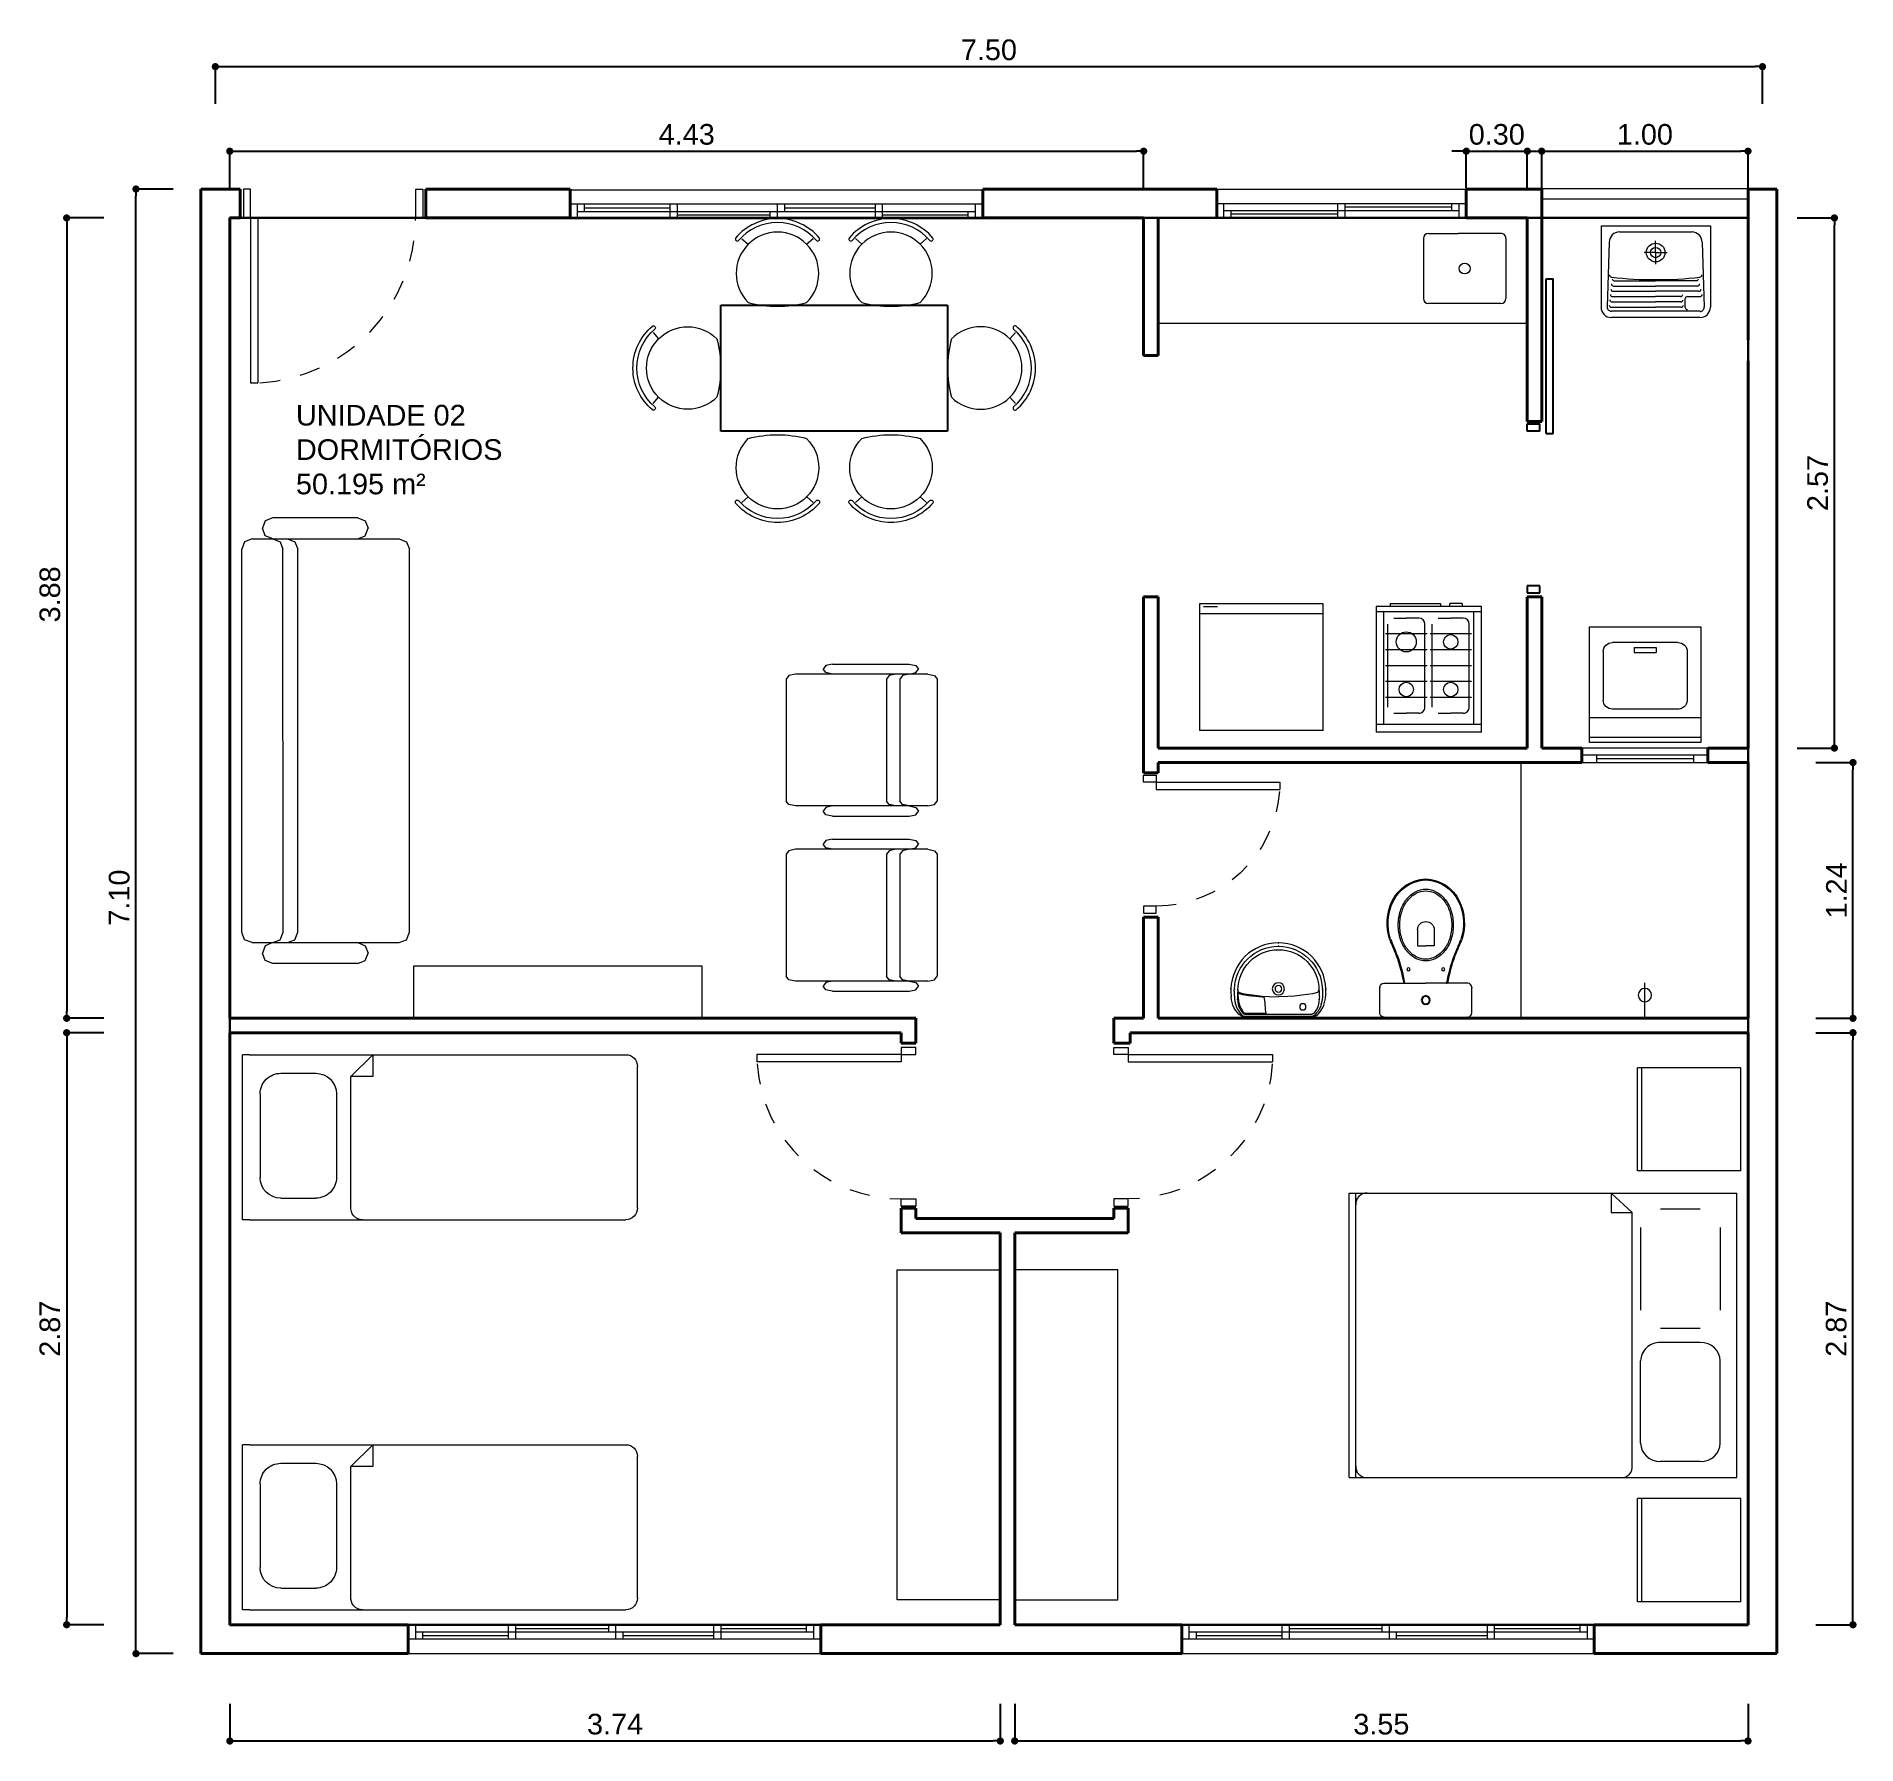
# Model space of a CAD drawing. Header units: millimetres. Extents: x 173 to 410, y -14 to 183.
# Drawn here: x 203.06 to 211.88, y 69.16 to 77.44 of the extents above; entities that cross this region are included whole.
import ezdxf

# ---------------------------------------------------------------- set-up
doc = ezdxf.new("R2010")
doc.units = ezdxf.units.MM
doc.linetypes.add('HIDDEN', pattern=[0.05, 0.025, -0.025])
doc.layers.get('0').update_dxf_attribs({"color": 4})
doc.layers.add('ar-mobiliario', color=7, linetype='Continuous')
doc.layers.add('ar-sanitarios-louças', color=7, linetype='Continuous')
for name, color, linetype, lineweight in [('ARQ Alvenaria', 201, 'Continuous', 40), ('ARQ Anotações', 2, 'Continuous', 5), ('ARQ Caixilharia', 140, 'Continuous', 9), ('ARQ Equipamento', 4, 'Continuous', 18), ('ARQ Projeções', 144, 'HIDDEN', 5), ('ARQ Visto', 152, 'Continuous', 13)]:
    doc.layers.add(name, color=color, linetype=linetype, lineweight=lineweight)
doc.layers.add('ARQ Áreas', color=7, linetype='Continuous', lineweight=30, true_color=0x0ce956, plot=False)
doc.styles.get("Standard").update_dxf_attribs({"font": 'arial.ttf'})
doc.dimstyles.new('Executivo 1-50', dxfattribs={"dimtxt": 0.1, "dimasz": 0.035, "dimexe": 0, "dimexo": 0.0625, "dimgap": 0.03, "dimtad": 1, "dimzin": 0, "dimdsep": 46, "dimtxsty": 'Standard', "dimblk": 'DOT', "dimcen": 0.09, "dimclrd": 8, "dimclre": 8, "dimadec": 0, "dimazin": 0, "dimtfac": 1, "dimtix": 1, "dimtmove": 2, "dimatfit": 3, "dimldrblk": 'DOT', "dimfxl": 0.18, "dimfxlon": 1, "dimtolj": 1, "dimtzin": 0, "dimarcsym": 0})

msp = doc.modelspace()

# ---------------------------------------------------------------- texts
at = {"layer": 'ARQ Anotações', "insert": (204.8165, 75.4362), "char_height": 0.1, "attachment_point": 5}
msp.add_mtext('\\pxql;UNIDADE 02\\PDORMITÓRIOS\\P50.195 m²', dxfattribs=at)

# ---------------------------------------------------------------- blocks, each defined once
blk = doc.blocks.new('SLAB_19', base_point=(-13.1049, -3.32))
at = {"layer": 'ar-mobiliario', "color": 8, "linetype": 'Continuous', "lineweight": 13, "true_color": 0x747474, "flags": 128}
blk.add_lwpolyline([(-13.1049, -3.32), (-13.1049, -3.82), (-11.5049, -3.82), (-11.5049, -3.32)], close=True, dxfattribs=at)
blk = doc.blocks.new('PSN_Single Bed', base_point=(23.0058, 28.0131))
at = {"layer": 'ar-mobiliario', "color": 8, "linetype": 'Continuous', "lineweight": 13, "true_color": 0x747474}
for p, q in [((23.1927, 29.9119), (23.1927, 29.9463)), ((23.9927, 29.9463), (23.1927, 29.9463)), ((23.9927, 29.9119), (23.9927, 29.9463)), ((23.1927, 29.9119), (23.1927, 28.0878)), ((23.3826, 29.8605), (23.788, 29.8605)), ((23.9927, 29.9119), (23.9927, 28.0878)), ((23.2826, 29.7605), (23.2826, 29.5905)), ((23.888, 29.7605), (23.888, 29.5905)), ((23.3826, 29.4905), (23.788, 29.4905)), ((23.2983, 29.4203), (23.1927, 29.3148)), ((23.2983, 29.3148), (23.2983, 29.4203)), ((23.9292, 29.4203), (23.2983, 29.4203)), ((23.1927, 29.3148), (23.2983, 29.3148)), ((23.9357, 28.0308), (23.2497, 28.0308))]:
    blk.add_line(p, q, dxfattribs=at)
for centre, radius, start, end in [((23.3826, 29.7605), 0.1, 90, 180.00001), ((23.788, 29.7605), 0.1, 0, 90), ((23.3826, 29.5905), 0.1, 180.00001, 270), ((23.788, 29.5905), 0.1, 270, 0), ((23.9356, 29.3637), 0.0571, 0, 97.1348), ((23.2497, 28.0878), 0.057, 180, 270), ((23.9357, 28.0878), 0.057, 270, 360)]:
    blk.add_arc(centre, radius, start, end, dxfattribs=at)
blk = doc.blocks.new('PSR_Double Bed', base_point=(23.0058, 28.0131))
at = {"layer": 'ar-mobiliario', "color": 8, "linetype": 'Continuous', "lineweight": 13, "true_color": 0x747474}
for p, q in [((23.0243, 29.7316), (23.0587, 29.7316)), ((23.0243, 28.1816), (23.0243, 29.7316)), ((23.0587, 29.7316), (24.9398, 29.7316)), ((23.0587, 28.1816), (23.0587, 29.7316)), ((24.4483, 29.626), (24.3427, 29.7316)), ((24.3427, 29.7316), (24.3427, 29.626)), ((24.9398, 29.7316), (24.9743, 29.7316)), ((24.9743, 28.1816), (24.9743, 29.7316)), ((24.3427, 29.626), (24.4483, 29.626)), ((24.4483, 28.2451), (24.4483, 29.626)), ((24.7904, 29.6447), (24.5904, 29.6447)), ((24.4904, 29.5447), (24.4904, 29.0947)), ((24.8904, 29.5447), (24.8904, 29.0947)), ((24.7904, 28.9947), (24.5904, 28.9947)), ((24.7904, 28.9185), (24.5904, 28.9185)), ((24.4904, 28.3685), (24.4904, 28.8185)), ((24.8904, 28.3685), (24.8904, 28.8185)), ((24.7904, 28.2685), (24.5904, 28.2685)), ((23.0243, 28.1816), (23.0587, 28.1816)), ((23.0587, 28.1816), (24.9398, 28.1816)), ((24.9398, 28.1816), (24.9743, 28.1816))]:
    blk.add_line(p, q, dxfattribs=at)
for centre, radius, start, end in [((23.1154, 29.6752), 0.0571, 90, 187.13481), ((24.5904, 28.8185), 0.1, 90, 180.00001), ((24.7904, 28.8185), 0.1, 0, 90), ((24.5904, 28.3685), 0.1, 180.00001, 270), ((24.7904, 28.3685), 0.1, 270, 0), ((23.1154, 28.238), 0.0571, 172.86513, 270), ((24.3916, 28.238), 0.0571, 270, 7.13484)]:
    blk.add_arc(centre, radius, start, end, dxfattribs=at)
blk = doc.blocks.new('Cab Base 1D-Drawer_2', base_point=(23.0058, 28.0131))
at = {"layer": 'ar-mobiliario', "color": 8, "linetype": 'Continuous', "lineweight": 13, "true_color": 0x747474}
for p, q in [((23.0058, 28.5131), (23.5058, 28.5131)), ((23.0058, 28.0131), (23.0058, 28.5131)), ((23.5058, 28.0131), (23.5058, 28.5131)), ((23.0058, 28.4931), (23.5058, 28.4931)), ((23.0058, 28.0131), (23.5058, 28.0131))]:
    blk.add_line(p, q, dxfattribs=at)
blk = doc.blocks.new('SLAB_18', base_point=(-7.5549, -6.2599))
at = {"layer": 'ar-mobiliario', "color": 8, "linetype": 'Continuous', "lineweight": 13, "true_color": 0x747474, "flags": 128}
blk.add_lwpolyline([(-7.5549, -6.2599), (-7.3016, -6.2599), (-7.3016, -4.8598), (-7.5549, -4.8598)], close=True, dxfattribs=at)
blk = doc.blocks.new('PSR_Tanque 25L', base_point=(23.0058, 28.0131))
at = {"layer": 'ar-sanitarios-louças', "color": 8, "linetype": 'Continuous', "lineweight": 13, "true_color": 0x747474}
for p, q in [((22.871, 28.4079), (23.401, 28.4079)), ((22.871, 28.4079), (22.871, 28.0129)), ((22.911, 28.3279), (22.901, 28.0129)), ((22.961, 28.3779), (23.311, 28.3779)), ((23.1358, 28.2779), (23.1358, 28.3341)), ((23.1942, 28.4079), (23.2477, 28.4079)), ((23.361, 28.3279), (23.371, 28.0129)), ((23.401, 28.4079), (23.401, 28.0129)), ((23.1358, 28.2779), (23.0796, 28.2779)), ((23.1358, 28.2779), (23.192, 28.2779)), ((23.1358, 28.2779), (23.1358, 28.2217)), ((22.9261, 28.0644), (23.1358, 28.0644)), ((22.9289, 28.0899), (23.1358, 28.0899)), ((22.9316, 28.1154), (23.1358, 28.1154)), ((22.9351, 28.1409), (23.1358, 28.1409)), ((23.3334, 28.1409), (23.1358, 28.1409)), ((23.3385, 28.1154), (23.1358, 28.1154)), ((23.3458, 28.0899), (23.1358, 28.0899)), ((23.2568, 28.0644), (23.1358, 28.0644)), ((23.2895, 28.0644), (23.3513, 28.0644)), ((22.9206, 28.0134), (23.1358, 28.0134)), ((23.351, 27.9929), (22.921, 27.9929)), ((22.9234, 28.0389), (23.1358, 28.0389)), ((23.2585, 28.0389), (23.1358, 28.0389)), ((23.2602, 28.0134), (23.1358, 28.0134)), ((23.2795, 28.0115), (23.2795, 28.0544)), ((23.351, 27.9629), (22.921, 27.9629))]:
    blk.add_line(p, q, dxfattribs=at)
for radius in [0.0452, 0.025]:
    blk.add_circle((23.1358, 28.2779), radius, dxfattribs=at)
for centre, radius, start, end in [((22.961, 28.3279), 0.05, 90, 180.00001), ((23.311, 28.3279), 0.05, 0, 90), ((22.9218, 28.1692), 0.01, 180.00001, 270), ((23.0945, 29.4021), 1.2549, 262.08706, 271.89098), ((22.9351, 28.1509), 0.01, 180.00001, 270), ((23.1774, 29.4021), 1.2549, 268.10902, 277.91294), ((23.3334, 28.1509), 0.01, 270, 0), ((23.3501, 28.1692), 0.01, 270, 0), ((22.9261, 28.0744), 0.01, 180.00001, 270), ((22.9289, 28.0999), 0.01, 180.00001, 270), ((22.9316, 28.1254), 0.01, 180.00001, 270), ((23.2568, 28.0744), 0.01, 270, 0), ((23.2895, 28.0544), 0.01, 90, 180.00001), ((23.3385, 28.1254), 0.01, 270, 0), ((23.3458, 28.0999), 0.01, 270, 0), ((23.3513, 28.0744), 0.01, 270, 0), ((22.921, 28.0129), 0.05, 180.00001, 270), ((22.921, 28.0129), 0.02, 178.67178, 270), ((22.9206, 28.0229), 0.01, 180.00001, 270), ((22.9234, 28.0489), 0.01, 180.00001, 270), ((23.2585, 28.0489), 0.01, 270, 0), ((23.2602, 28.0229), 0.01, 270, 0), ((23.2895, 28.0115), 0.01, 180.00001, 270), ((23.351, 28.0129), 0.05, 270, 0), ((23.351, 28.0124), 0.02, 270, 1.32823)]:
    blk.add_arc(centre, radius, start, end, dxfattribs=at)
blk = doc.blocks.new('CP929', base_point=(23.0058, 28.0131))
at = {"layer": 'ar-sanitarios-louças', "color": 8, "linetype": 'Continuous', "lineweight": 13, "true_color": 0x747474}
for p, q in [((22.7835, 27.9859), (22.7821, 27.978)), ((22.7821, 27.978), (22.7821, 27.8542)), ((22.7878, 27.9924), (22.7835, 27.9859)), ((22.7942, 27.9967), (22.7878, 27.9924)), ((22.8021, 27.9981), (22.7942, 27.9967)), ((22.8021, 27.9981), (23.2094, 27.9981)), ((23.2094, 27.9981), (23.2173, 27.9967)), ((23.2173, 27.9967), (23.223, 27.9924)), ((23.223, 27.9924), (23.2273, 27.9859)), ((23.2273, 27.9859), (23.2288, 27.978)), ((23.2288, 27.978), (23.2288, 27.8542)), ((22.7821, 27.8542), (22.7835, 27.8463)), ((22.7835, 27.8463), (22.7878, 27.8399)), ((22.7878, 27.8399), (22.7942, 27.8356)), ((22.7942, 27.8356), (22.8021, 27.8342)), ((22.8021, 27.8342), (23.0054, 27.8342)), ((22.9031, 27.8334), (22.9032, 27.8342)), ((23.2094, 27.8342), (23.0054, 27.8342)), ((23.1078, 27.8334), (23.1076, 27.8342)), ((23.2173, 27.8356), (23.2094, 27.8342)), ((23.223, 27.8399), (23.2173, 27.8356)), ((23.2273, 27.8463), (23.223, 27.8399)), ((23.2288, 27.8542), (23.2273, 27.8463)), ((22.9653, 27.5757), (22.9653, 27.6531)), ((22.9653, 27.6531), (23.0061, 27.6531)), ((23.0462, 27.6531), (23.0054, 27.6531)), ((23.0462, 27.5757), (23.0462, 27.6531))]:
    blk.add_line(p, q, dxfattribs=at)
for centre, radius in [((23.0054, 27.9161), 0.0216), ((23.0054, 27.9161), 0.018), ((22.9217, 27.7672), 0.00752), ((23.0899, 27.7672), 0.00752)]:
    blk.add_circle(centre, radius, dxfattribs=at)
for centre, radius, start, end in [((22.147, 27.9645), 0.7626, 339.69088, 350.16298), ((22.147, 27.9645), 0.7673, 339.69088, 350.16298), ((23.8638, 27.9645), 0.7673, 189.83702, 200.30912), ((23.8638, 27.9645), 0.7626, 189.83702, 200.30912), ((23.0238, 27.5887), 0.142, 118.37615, 142.51776), ((23.0054, 27.6227), 0.1034, 90, 118.37615), ((23.0054, 27.6213), 0.0966, 90, 118.37615), ((23.0054, 27.6227), 0.1034, 61.62385, 90), ((23.0054, 27.6213), 0.0966, 61.62385, 90), ((22.9871, 27.5887), 0.142, 37.48224, 61.62385), ((23.0729, 27.5449), 0.2549, 162.09039, 205.44583), ((23.0692, 27.5447), 0.2467, 161.86702, 205.76246), ((-3.8073, 38.7367), 28.863, 337.3538, 337.51832), ((-2.3692, 38.1379), 27.3099, 337.35144, 337.52574), ((23.0981, 27.5521), 0.2261, 162.37842, 180), ((23.0527, 27.5666), 0.1784, 142.51776, 162.37842), ((23.0517, 27.5663), 0.1702, 142.51776, 162.37842), ((23.0234, 27.588), 0.1345, 118.37615, 142.51776), ((22.9874, 27.588), 0.1345, 37.48224, 61.62385), ((22.9591, 27.5663), 0.1702, 17.62158, 37.48224), ((22.9582, 27.5666), 0.1784, 17.62158, 37.48224), ((22.9127, 27.5521), 0.2261, 0, 17.62158), ((48.38, 38.1379), 27.3099, 202.47426, 202.64856), ((49.8181, 38.7367), 28.863, 202.48168, 202.6462), ((22.9416, 27.5447), 0.2467, 334.23754, 18.13298), ((22.9379, 27.5449), 0.2549, 334.55417, 17.90961), ((23.0981, 27.5521), 0.2261, 180, 197.62158), ((23.0963, 27.5521), 0.2169, 162.37842, 180), ((23.0963, 27.5521), 0.2169, 180, 197.62158), ((23.0058, 27.5757), 0.0404, 180, 0), ((22.9145, 27.5521), 0.2169, 360, 17.62158), ((22.9145, 27.5521), 0.2169, 342.37842, 0), ((22.9127, 27.5521), 0.2261, 342.37842, 360), ((23.0527, 27.5377), 0.1784, 197.62158, 217.48224), ((23.0517, 27.538), 0.1702, 197.62158, 217.48224), ((22.9591, 27.538), 0.1702, 322.51776, 342.37842), ((22.9582, 27.5377), 0.1784, 322.51776, 342.37842), ((23.0137, 27.5179), 0.1898, 205.76246, 267.20811), ((23.0137, 27.5179), 0.1851, 205.76246, 267.20811), ((23.0238, 27.5155), 0.142, 217.48224, 241.62385), ((23.0234, 27.5163), 0.1345, 217.48224, 241.62385), ((23.0054, 27.4815), 0.1034, 241.62385, 270), ((23.0054, 27.483), 0.0966, 241.62385, 270), ((23.0054, 27.483), 0.0966, 270, 298.37615), ((23.0054, 27.4815), 0.1034, 270, 298.37615), ((22.9971, 27.5179), 0.1851, 272.79189, 334.23754), ((22.9971, 27.5179), 0.1898, 272.79189, 334.23754), ((22.9874, 27.5163), 0.1345, 298.37615, 322.51776), ((22.9871, 27.5155), 0.142, 298.37615, 322.51776)]:
    blk.add_arc(centre, radius, start, end, dxfattribs=at)
for p in [(22.8021, 27.9981), (23.2094, 27.9981), (22.7821, 27.8542), (22.9031, 27.8334), (23.1078, 27.8334), (23.2288, 27.8542)]:
    blk.add_point(p, dxfattribs=at)
blk = doc.blocks.new('L910_2', base_point=(23.0058, 28.0131))
at = {"layer": 'ar-sanitarios-louças', "color": 8, "linetype": 'Continuous', "lineweight": 13, "true_color": 0x747474}
for p, q in [((22.7978, 27.9793), (22.7903, 27.9667)), ((22.8054, 27.99), (22.7978, 27.9793)), ((22.8018, 27.963), (22.8079, 27.9749)), ((22.8153, 28.0003), (22.8054, 27.99)), ((22.8079, 27.9749), (22.8136, 27.9844)), ((22.8136, 27.9844), (22.8212, 27.9949)), ((22.8247, 28.0075), (22.8153, 28.0003)), ((22.8182, 27.9711), (22.8239, 27.9808)), ((22.8212, 27.9949), (22.8291, 28.0037)), ((22.8292, 27.977), (22.8236, 27.9673)), ((22.8239, 27.9808), (22.8292, 27.9886)), ((22.8334, 28.0131), (22.8247, 28.0075)), ((22.8291, 28.0037), (22.8364, 28.0093)), ((22.8292, 27.9886), (22.8352, 27.9958)), ((22.8355, 27.9874), (22.8292, 27.977)), ((22.8334, 28.0131), (23.1781, 28.0131)), ((22.8352, 27.9958), (22.8417, 27.9997)), ((22.843, 27.9955), (22.8355, 27.9874)), ((22.8364, 28.0093), (23.1751, 28.0093)), ((22.8417, 27.9997), (23.1698, 27.9997)), ((22.8792, 27.9958), (22.843, 27.9955)), ((22.9103, 27.9962), (22.8792, 27.9958)), ((22.9445, 27.9958), (22.9103, 27.9962)), ((22.9395, 27.9463), (22.9423, 27.9764)), ((22.9423, 27.9764), (22.9445, 27.9958)), ((23.1764, 27.9958), (23.1698, 27.9997)), ((23.1824, 28.0037), (23.1751, 28.0093)), ((23.1824, 27.9886), (23.1764, 27.9958)), ((23.1781, 28.0131), (23.1868, 28.0075)), ((23.1893, 27.9951), (23.1824, 28.0037)), ((23.1877, 27.9808), (23.1824, 27.9886)), ((23.1868, 28.0075), (23.1963, 28.0003)), ((23.1933, 27.9711), (23.1877, 27.9808)), ((23.1979, 27.9844), (23.1893, 27.9951)), ((23.1963, 28.0003), (23.2061, 27.99)), ((23.2036, 27.9749), (23.1979, 27.9844)), ((23.2097, 27.963), (23.2036, 27.9749)), ((23.2061, 27.99), (23.2137, 27.9793)), ((23.2137, 27.9793), (23.2213, 27.9667)), ((22.7758, 27.8987), (22.7764, 27.9095)), ((22.7758, 27.8879), (22.7758, 27.8987)), ((22.7758, 27.8771), (22.7758, 27.8879)), ((22.7764, 27.9095), (22.7771, 27.9152)), ((22.7791, 27.9304), (22.7771, 27.9152)), ((22.7819, 27.9432), (22.7791, 27.9304)), ((22.7855, 27.9554), (22.7819, 27.9432)), ((22.7903, 27.9667), (22.7855, 27.9554)), ((22.7918, 27.8993), (22.7919, 27.9079)), ((22.7919, 27.8917), (22.7918, 27.8993)), ((22.7919, 27.9079), (22.7923, 27.9152)), ((22.792, 27.8879), (22.7919, 27.8917)), ((22.792, 27.8879), (22.792, 27.8849)), ((22.792, 27.8849), (22.7926, 27.8777)), ((22.7923, 27.9152), (22.7928, 27.9262)), ((22.7928, 27.9262), (22.7951, 27.9382)), ((22.7951, 27.9382), (22.7976, 27.9491)), ((22.7976, 27.9491), (22.8018, 27.963)), ((22.8073, 27.9157), (22.8076, 27.9216)), ((22.8076, 27.9107), (22.8073, 27.9157)), ((22.8076, 27.9216), (22.8079, 27.9288)), ((22.8076, 27.9053), (22.8076, 27.9107)), ((22.8076, 27.8999), (22.8076, 27.9053)), ((22.8082, 27.8939), (22.8076, 27.8999)), ((22.8079, 27.9288), (22.8091, 27.9385)), ((22.8088, 27.8885), (22.8082, 27.8939)), ((22.8094, 27.8831), (22.8088, 27.8885)), ((22.8091, 27.9385), (22.8115, 27.9525)), ((22.8108, 27.8882), (22.8094, 27.8831)), ((22.8125, 27.8911), (22.8108, 27.8882)), ((22.8115, 27.9525), (22.8144, 27.9629)), ((22.8126, 27.9205), (22.8116, 27.908)), ((22.8116, 27.908), (22.8123, 27.897)), ((22.8123, 27.897), (22.8214, 27.9008)), ((22.816, 27.8947), (22.8125, 27.8911)), ((22.8138, 27.9331), (22.8126, 27.9205)), ((22.8157, 27.9456), (22.8138, 27.9331)), ((22.8144, 27.9629), (22.8182, 27.9711)), ((22.8189, 27.9569), (22.8157, 27.9456)), ((22.816, 27.8947), (22.8398, 27.9001)), ((22.8236, 27.9673), (22.8189, 27.9569)), ((22.8214, 27.9008), (22.8324, 27.9039)), ((22.8324, 27.9039), (22.8449, 27.9058)), ((22.8398, 27.9001), (22.8651, 27.9044)), ((22.8449, 27.9058), (22.8613, 27.9083)), ((22.8613, 27.9083), (22.8776, 27.9105)), ((22.8651, 27.9044), (22.8915, 27.9078)), ((22.8776, 27.9105), (22.8958, 27.9124)), ((22.8915, 27.9078), (22.9274, 27.9115)), ((22.8958, 27.9124), (22.9112, 27.9139)), ((22.9112, 27.9139), (22.9278, 27.9146)), ((22.9274, 27.9115), (22.9607, 27.9128)), ((22.9278, 27.9146), (22.9348, 27.9155)), ((22.9348, 27.9155), (22.937, 27.9227)), ((22.937, 27.9227), (22.9395, 27.9463)), ((22.9607, 27.9128), (23.0058, 27.9152)), ((23.0508, 27.9128), (23.0058, 27.9152)), ((23.0842, 27.9115), (23.0508, 27.9128)), ((23.12, 27.9078), (23.0842, 27.9115)), ((23.1465, 27.9044), (23.12, 27.9078)), ((23.1718, 27.9001), (23.1465, 27.9044)), ((23.1955, 27.8947), (23.1718, 27.9001)), ((23.1972, 27.9629), (23.1933, 27.9711)), ((23.1955, 27.8947), (23.1991, 27.8911)), ((23.2001, 27.9525), (23.1972, 27.9629)), ((23.1991, 27.8911), (23.2008, 27.8882)), ((23.2024, 27.9385), (23.2001, 27.9525)), ((23.2008, 27.8882), (23.2021, 27.8831)), ((23.2021, 27.8831), (23.2027, 27.8885)), ((23.2037, 27.9288), (23.2024, 27.9385)), ((23.2027, 27.8885), (23.2033, 27.8939)), ((23.2033, 27.8939), (23.2039, 27.8999)), ((23.204, 27.9216), (23.2037, 27.9288)), ((23.2039, 27.9107), (23.2043, 27.9157)), ((23.2039, 27.9053), (23.2039, 27.9107)), ((23.2039, 27.8999), (23.2039, 27.9053)), ((23.2043, 27.9157), (23.204, 27.9216)), ((23.2139, 27.9491), (23.2097, 27.963)), ((23.2164, 27.9382), (23.2139, 27.9491)), ((23.2187, 27.9262), (23.2164, 27.9382)), ((23.2193, 27.9152), (23.2187, 27.9262)), ((23.219, 27.8777), (23.2196, 27.8849)), ((23.2197, 27.9079), (23.2193, 27.9152)), ((23.2196, 27.8879), (23.2197, 27.8917)), ((23.2196, 27.8849), (23.2196, 27.8879)), ((23.2198, 27.8993), (23.2197, 27.9079)), ((23.2197, 27.8917), (23.2198, 27.8993)), ((23.2213, 27.9667), (23.2261, 27.9554)), ((23.2261, 27.9554), (23.2297, 27.9432)), ((23.2297, 27.9432), (23.2324, 27.9304)), ((23.2324, 27.9304), (23.234, 27.9197)), ((23.234, 27.9197), (23.2352, 27.9095)), ((23.2352, 27.9095), (23.2358, 27.8987)), ((23.2358, 27.8987), (23.2358, 27.8879)), ((23.2358, 27.8879), (23.2358, 27.8771)), ((22.7776, 27.8543), (22.7758, 27.8771)), ((22.7818, 27.832), (22.7776, 27.8543)), ((22.7878, 27.8104), (22.7818, 27.832)), ((22.7956, 27.79), (22.7878, 27.8104)), ((22.7926, 27.8777), (22.7944, 27.8561)), ((22.7944, 27.8561), (22.798, 27.8356)), ((22.798, 27.8356), (22.804, 27.8158)), ((22.804, 27.8158), (22.8112, 27.7966)), ((22.8112, 27.7966), (22.8202, 27.7786)), ((23.1913, 27.7786), (23.2003, 27.7966)), ((23.2003, 27.7966), (23.2076, 27.8158)), ((23.2076, 27.8158), (23.2136, 27.8356)), ((23.2136, 27.8356), (23.2172, 27.8561)), ((23.2238, 27.8104), (23.216, 27.79)), ((23.2172, 27.8561), (23.219, 27.8777)), ((23.2298, 27.832), (23.2238, 27.8104)), ((23.234, 27.8543), (23.2298, 27.832)), ((23.2358, 27.8771), (23.234, 27.8543)), ((22.8058, 27.7702), (22.7956, 27.79)), ((22.8172, 27.7516), (22.8058, 27.7702)), ((22.8304, 27.7348), (22.8172, 27.7516)), ((22.8202, 27.7786), (22.831, 27.7612)), ((22.8454, 27.7185), (22.8304, 27.7348)), ((22.831, 27.7612), (22.8436, 27.7456)), ((22.8436, 27.7456), (22.8574, 27.7306)), ((22.8617, 27.7041), (22.8454, 27.7185)), ((22.8574, 27.7306), (22.8725, 27.7173)), ((22.8725, 27.7173), (22.8887, 27.7053)), ((23.1229, 27.7053), (23.1391, 27.7173)), ((23.1391, 27.7173), (23.1541, 27.7306)), ((23.1661, 27.7185), (23.1499, 27.7041)), ((23.1541, 27.7306), (23.1679, 27.7456)), ((23.1811, 27.7348), (23.1661, 27.7185)), ((23.1679, 27.7456), (23.1805, 27.7612)), ((23.1805, 27.7612), (23.1913, 27.7786)), ((23.1943, 27.7516), (23.1811, 27.7348)), ((23.2058, 27.7702), (23.1943, 27.7516)), ((23.216, 27.79), (23.2058, 27.7702)), ((22.8791, 27.6915), (22.8617, 27.7041)), ((22.8977, 27.6801), (22.8791, 27.6915)), ((22.8887, 27.7053), (22.9061, 27.6951)), ((22.9175, 27.6711), (22.8977, 27.6801)), ((22.9061, 27.6951), (22.9241, 27.6861)), ((22.9385, 27.6633), (22.9175, 27.6711)), ((22.9241, 27.6861), (22.9433, 27.6795)), ((22.9601, 27.6579), (22.9385, 27.6633)), ((22.9433, 27.6795), (22.9637, 27.6741)), ((22.9824, 27.6543), (22.9601, 27.6579)), ((22.9637, 27.6741), (22.9842, 27.6711)), ((23.0058, 27.6531), (22.9824, 27.6543)), ((22.9842, 27.6711), (23.0058, 27.6699)), ((23.0058, 27.6699), (23.0274, 27.6711)), ((23.0286, 27.6543), (23.0058, 27.6531)), ((23.0274, 27.6711), (23.0478, 27.6741)), ((23.0514, 27.6579), (23.0286, 27.6543)), ((23.0478, 27.6741), (23.0682, 27.6795)), ((23.073, 27.6633), (23.0514, 27.6579)), ((23.0682, 27.6795), (23.0874, 27.6861)), ((23.0935, 27.6711), (23.073, 27.6633)), ((23.0874, 27.6861), (23.1055, 27.6951)), ((23.1133, 27.6801), (23.0935, 27.6711)), ((23.1055, 27.6951), (23.1229, 27.7053)), ((23.1325, 27.6915), (23.1133, 27.6801)), ((23.1499, 27.7041), (23.1325, 27.6915))]:
    blk.add_line(p, q, dxfattribs=at)
for centre, radius in [((23.1243, 27.9637), 0.0151), ((23.0058, 27.8764), 0.0295), ((23.0058, 27.8764), 0.0161)]:
    blk.add_circle(centre, radius, dxfattribs=at)
blk.add_arc((23.0058, 27.8831), 0.1964, 180, 360, dxfattribs=at)
for p in [(22.8292, 27.977), (22.7976, 27.9491), (22.8079, 27.9288), (22.8214, 27.9008), (22.9348, 27.9155), (23.2037, 27.9288), (23.2139, 27.9491), (22.7758, 27.8771), (22.7926, 27.8777), (22.8094, 27.8831), (23.2021, 27.8831), (23.219, 27.8777), (23.2358, 27.8771), (23.0058, 27.6699), (23.0058, 27.6531)]:
    blk.add_point(p, dxfattribs=at)
blk = doc.blocks.new('PSR_cuba cozinha', base_point=(23.0058, 28.0131))
at = {"layer": 'ar-sanitarios-louças', "color": 8, "linetype": 'Continuous', "lineweight": 13, "true_color": 0x747474}
for p, q in [((23.0848, 28.5437), (23.0848, 28.3372)), ((23.1098, 28.5687), (23.4098, 28.5687)), ((23.4348, 28.5437), (23.4348, 28.1937)), ((23.0848, 28.1937), (23.0848, 28.3372)), ((23.1098, 28.1687), (23.4098, 28.1687))]:
    blk.add_line(p, q, dxfattribs=at)
blk.add_circle((23.2598, 28.3687), 0.0269, dxfattribs=at)
for centre, start, end in [((23.1098, 28.5437), 90, 180.00001), ((23.4098, 28.5437), 0, 90), ((23.1098, 28.1937), 180.00001, 270), ((23.4098, 28.1937), 270, 0)]:
    blk.add_arc(centre, 0.025, start, end, dxfattribs=at)
blk = doc.blocks.new('PSR_Fridge 1Door', base_point=(23.0058, 28.0131))
at = {"layer": 'ar-mobiliario', "color": 8, "linetype": 'Continuous', "lineweight": 13, "true_color": 0x747474}
for p, q in [((23.0058, 28.6608), (23.0058, 28.0131)), ((23.0058, 28.6608), (23.717, 28.6608)), ((23.717, 28.0131), (23.717, 28.6608)), ((23.0058, 28.0639), (23.717, 28.0639)), ((23.6123, 28.028), (23.6933, 28.028)), ((23.0058, 28.0131), (23.717, 28.0131))]:
    blk.add_line(p, q, dxfattribs=at)
blk = doc.blocks.new('PSR_Fogão4 bocas', base_point=(23.0058, 28.0131))
at = {"layer": 'ar-mobiliario', "color": 8, "linetype": 'Continuous', "lineweight": 13, "true_color": 0x747474}
for p, q in [((23.0058, 28.6227), (23.5158, 28.6227)), ((23.0058, 28.6227), (23.0058, 28.0131)), ((23.5158, 28.0131), (23.5158, 28.6227)), ((23.0058, 28.5846), (23.5158, 28.5846)), ((23.0429, 28.5846), (23.0429, 28.0385)), ((23.0943, 28.5307), (23.1545, 28.5307)), ((23.2147, 28.5307), (23.1545, 28.5307)), ((23.3097, 28.5307), (23.3699, 28.5307)), ((23.4301, 28.5307), (23.3699, 28.5307)), ((23.4787, 28.5846), (23.4787, 28.0385)), ((23.0539, 28.4537), (23.2547, 28.4537)), ((23.0643, 28.5007), (23.0643, 28.0989)), ((23.2447, 28.5007), (23.2447, 28.0989)), ((23.2692, 28.4537), (23.4701, 28.4537)), ((23.2797, 28.5007), (23.2797, 28.0989)), ((23.4601, 28.5007), (23.4601, 28.0989)), ((23.0539, 28.3768), (23.2547, 28.3768)), ((23.2692, 28.3768), (23.4701, 28.3768)), ((23.0539, 28.2998), (23.2547, 28.2998)), ((23.2692, 28.2998), (23.4701, 28.2998)), ((23.0539, 28.2228), (23.2547, 28.2228)), ((23.2692, 28.2228), (23.4701, 28.2228)), ((23.0539, 28.1459), (23.2547, 28.1459)), ((23.0943, 28.0689), (23.1545, 28.0689)), ((23.2147, 28.0689), (23.1545, 28.0689)), ((23.2692, 28.1459), (23.4701, 28.1459)), ((23.3097, 28.0689), (23.3699, 28.0689)), ((23.4301, 28.0689), (23.3699, 28.0689)), ((23.0058, 28.0385), (23.5158, 28.0385)), ((23.0058, 28.0131), (23.5158, 28.0131)), ((23.0992, 27.9977), (23.0992, 28.0131)), ((23.0992, 27.9977), (23.1591, 27.9977)), ((23.1591, 28.0131), (23.1591, 27.9977)), ((23.2037, 27.9977), (23.2037, 28.0131)), ((23.4488, 27.9977), (23.2037, 27.9977)), ((23.4488, 27.9977), (23.4488, 28.0131))]:
    blk.add_line(p, q, dxfattribs=at)
for centre, radius in [((23.1545, 28.4153), 0.035), ((23.3699, 28.4152), 0.035), ((23.1545, 28.1844), 0.035), ((23.3699, 28.1843), 0.0487)]:
    blk.add_circle(centre, radius, dxfattribs=at)
for centre, start, end in [((23.0943, 28.5007), 90, 180.00001), ((23.3097, 28.5007), 90, 180.00001), ((23.0943, 28.0989), 180.00001, 270), ((23.3097, 28.0989), 180.00001, 270)]:
    blk.add_arc(centre, 0.03, start, end, dxfattribs=at)
blk = doc.blocks.new('PSN_WasherDryer Vert', base_point=(23.0058, 28.0131))
at = {"layer": 'ar-mobiliario', "color": 8, "linetype": 'Continuous', "lineweight": 13, "true_color": 0x747474}
for p, q in [((23.6154, 28.6731), (23.0058, 28.6731)), ((23.0058, 28.6731), (23.0058, 28.0131)), ((23.6154, 28.0131), (23.6154, 28.6731)), ((23.0806, 28.5323), (23.0806, 28.2507)), ((23.1314, 28.5831), (23.4896, 28.5831)), ((23.3705, 28.5544), (23.2505, 28.5544)), ((23.2505, 28.5544), (23.2505, 28.5267)), ((23.3705, 28.5267), (23.2505, 28.5267)), ((23.3705, 28.5544), (23.3705, 28.5267)), ((23.5404, 28.5323), (23.5404, 28.2539)), ((23.1356, 28.2031), (23.4896, 28.2031)), ((23.0058, 28.1531), (23.6154, 28.1531)), ((23.0058, 28.0401), (23.6154, 28.0401)), ((23.0058, 28.0131), (23.6154, 28.0131))]:
    blk.add_line(p, q, dxfattribs=at)
for centre, radius, start, end in [((23.1314, 28.5323), 0.0508, 89.99997, 180.00003), ((23.4896, 28.5323), 0.0508, 359.99997, 89.99997), ((23.1314, 28.2539), 0.0509, 183.57634, 274.76365), ((23.4896, 28.2539), 0.0508, 270.00004, 0)]:
    blk.add_arc(centre, radius, start, end, dxfattribs=at)
blk = doc.blocks.new('PSN_LoveSeat Basic', base_point=(23.0058, 28.0131))
at = {"layer": 'ar-mobiliario', "color": 8, "linetype": 'Continuous', "lineweight": 13, "true_color": 0x747474}
for p, q in [((23.0199, 28.8117), (23.0558, 28.8259)), ((23.0558, 28.8259), (24.2765, 28.8259)), ((24.3124, 28.8117), (24.2765, 28.8259)), ((23.0058, 28.7759), (23.0199, 28.8117)), ((23.0058, 28.0631), (23.0058, 28.7759)), ((24.3265, 28.7759), (24.3124, 28.8117)), ((24.3265, 28.0631), (24.3265, 28.7759)), ((22.9042, 28.5759), (22.9183, 28.6117)), ((22.9042, 28.5759), (22.9042, 28.1631)), ((22.9183, 28.6117), (22.9542, 28.6259)), ((22.99, 28.6117), (22.9542, 28.6259)), ((23.0058, 28.5759), (22.99, 28.6117)), ((24.3265, 28.5759), (24.3407, 28.6117)), ((24.3407, 28.6117), (24.3781, 28.6259)), ((24.414, 28.6117), (24.3781, 28.6259)), ((24.4281, 28.5759), (24.414, 28.6117)), ((24.4281, 28.5759), (24.4281, 28.1631)), ((23.0058, 28.2354), (23.0199, 28.2713)), ((23.0199, 28.2713), (23.0558, 28.2854)), ((23.0558, 28.2854), (24.2765, 28.2854)), ((24.3124, 28.2713), (24.2765, 28.2854)), ((24.3265, 28.2354), (24.3124, 28.2713)), ((22.9042, 28.1631), (22.9183, 28.1272)), ((23.0058, 28.1631), (22.99, 28.1272)), ((23.0058, 28.1631), (23.0199, 28.1989)), ((23.0199, 28.1989), (23.0558, 28.2131)), ((23.0558, 28.2131), (24.2765, 28.2131)), ((24.3124, 28.1989), (24.2765, 28.2131)), ((24.3265, 28.1631), (24.3124, 28.1989)), ((24.3265, 28.1631), (24.3407, 28.1272)), ((24.4281, 28.1631), (24.414, 28.1272)), ((22.9183, 28.1272), (22.9542, 28.1131)), ((22.99, 28.1272), (22.9542, 28.1131)), ((23.0058, 28.0631), (23.0199, 28.0272)), ((24.3265, 28.0631), (24.3124, 28.0272)), ((24.3407, 28.1272), (24.3781, 28.1131)), ((24.414, 28.1272), (24.3781, 28.1131)), ((23.0199, 28.0272), (23.0558, 28.0131)), ((23.0558, 28.0131), (24.2765, 28.0131)), ((24.3124, 28.0272), (24.2765, 28.0131))]:
    blk.add_line(p, q, dxfattribs=at)
blk = doc.blocks.new('_DOT')
at = {"color": 0, "linetype": 'ByBlock', "lineweight": -2}
blk.add_line((-0.5, 0), (-1, 0), dxfattribs=at)
at = {"color": 0, "linetype": 'ByBlock', "const_width": 0.5}
blk.add_lwpolyline([(-0.25, 0, 1), (0.25, 0, 1)], format="xyb", close=True, dxfattribs=at)
blk = doc.blocks.new('*D2717')
at = {"layer": 'ARQ Anotações', "color": 8, "lineweight": -2, "transparency": 16777216}
for p, q in [((203.9254, 77.1133), (203.9254, 77.2933)), ((203.9604, 77.2933), (211.3904, 77.2933)), ((211.4254, 77.1133), (211.4254, 77.2933))]:
    blk.add_line(p, q, dxfattribs=at)
at = {"layer": 'Defpoints', "color": 0, "transparency": 16777216}
for p in [(211.4254, 77.2933), (203.9254, 76.3988), (211.4254, 76.3988)]:
    blk.add_point(p, dxfattribs=at)
at = {"layer": 'ARQ Anotações', "color": 8, "lineweight": -2, "transparency": 16777216, "xscale": 0.035, "yscale": 0.035, "zscale": 0.035, "rotation": 180}
blk.add_blockref('_DOT', (203.9254, 77.2933), dxfattribs=at)
at = {"layer": 'ARQ Anotações', "color": 8, "lineweight": -2, "transparency": 16777216, "xscale": 0.035, "yscale": 0.035, "zscale": 0.035}
blk.add_blockref('_DOT', (211.4254, 77.2933), dxfattribs=at)
at = {"layer": 'ARQ Anotações', "color": 0, "transparency": 16777216, "insert": (207.6754, 77.3744), "char_height": 0.1, "attachment_point": 5}
blk.add_mtext('\\A1;7.50', dxfattribs=at)
blk = doc.blocks.new('*D2722')
at = {"layer": 'ARQ Anotações', "color": 8, "lineweight": -2, "transparency": 16777216}
for p, q in [((203.7206, 76.6999), (203.5406, 76.6999)), ((203.5406, 69.6349), (203.5406, 76.6649)), ((203.7206, 69.5999), (203.5406, 69.5999))]:
    blk.add_line(p, q, dxfattribs=at)
at = {"layer": 'Defpoints', "color": 0, "transparency": 16777216}
for p in [(203.5406, 76.6999), (203.8554, 76.6999), (203.8554, 69.5999)]:
    blk.add_point(p, dxfattribs=at)
at = {"layer": 'ARQ Anotações', "color": 8, "lineweight": -2, "transparency": 16777216, "xscale": 0.035, "yscale": 0.035, "zscale": 0.035}
for p, rotation in [((203.5406, 76.6999), 90), ((203.5406, 69.5999), 270)]:
    blk.add_blockref('_DOT', p, dxfattribs=dict(at, rotation=rotation))
at = {"layer": 'ARQ Anotações', "color": 0, "transparency": 16777216, "insert": (203.4596, 73.2649), "char_height": 0.1, "attachment_point": 5, "rotation": 90}
blk.add_mtext('\\A1;7.10', dxfattribs=at)
blk = doc.blocks.new('*D2723')
at = {"layer": 'ARQ Anotações', "color": 8, "lineweight": -2, "transparency": 16777216}
for p, q in [((203.9954, 69.3563), (203.9954, 69.1763)), ((207.7305, 69.3563), (207.7305, 69.1763)), ((204.0304, 69.1763), (207.6955, 69.1763))]:
    blk.add_line(p, q, dxfattribs=at)
at = {"layer": 'Defpoints', "color": 0, "transparency": 16777216}
for p in [(203.9954, 69.7399), (207.7305, 69.7399), (207.7305, 69.1763)]:
    blk.add_point(p, dxfattribs=at)
at = {"layer": 'ARQ Anotações', "color": 8, "lineweight": -2, "transparency": 16777216, "xscale": 0.035, "yscale": 0.035, "zscale": 0.035, "rotation": 180}
blk.add_blockref('_DOT', (203.9954, 69.1763), dxfattribs=at)
at = {"layer": 'ARQ Anotações', "color": 8, "lineweight": -2, "transparency": 16777216, "xscale": 0.035, "yscale": 0.035, "zscale": 0.035}
blk.add_blockref('_DOT', (207.7305, 69.1763), dxfattribs=at)
at = {"layer": 'ARQ Anotações', "color": 0, "transparency": 16777216, "insert": (205.8629, 69.2574), "char_height": 0.1, "attachment_point": 5}
blk.add_mtext('\\A1;3.74', dxfattribs=at)
blk = doc.blocks.new('*D2724')
at = {"layer": 'ARQ Anotações', "color": 8, "lineweight": -2, "transparency": 16777216}
for p, q in [((207.8005, 69.3563), (207.8005, 69.1763)), ((211.3554, 69.3563), (211.3554, 69.1763)), ((207.8355, 69.1763), (211.3204, 69.1763))]:
    blk.add_line(p, q, dxfattribs=at)
at = {"layer": 'Defpoints', "color": 0, "transparency": 16777216}
for p in [(207.8005, 69.7399), (211.3554, 69.7399), (211.3554, 69.1763)]:
    blk.add_point(p, dxfattribs=at)
at = {"layer": 'ARQ Anotações', "color": 8, "lineweight": -2, "transparency": 16777216, "xscale": 0.035, "yscale": 0.035, "zscale": 0.035, "rotation": 180}
blk.add_blockref('_DOT', (207.8005, 69.1763), dxfattribs=at)
at = {"layer": 'ARQ Anotações', "color": 8, "lineweight": -2, "transparency": 16777216, "xscale": 0.035, "yscale": 0.035, "zscale": 0.035}
blk.add_blockref('_DOT', (211.3554, 69.1763), dxfattribs=at)
at = {"layer": 'ARQ Anotações', "color": 0, "transparency": 16777216, "insert": (209.5779, 69.2574), "char_height": 0.1, "attachment_point": 5}
blk.add_mtext('\\A1;3.55', dxfattribs=at)
blk = doc.blocks.new('*D2725')
at = {"layer": 'ARQ Anotações', "color": 8, "lineweight": -2, "transparency": 16777216}
for p, q in [((211.6842, 72.6099), (211.8642, 72.6099)), ((211.8642, 69.7749), (211.8642, 72.5749)), ((211.6842, 69.7399), (211.8642, 69.7399))]:
    blk.add_line(p, q, dxfattribs=at)
at = {"layer": 'Defpoints', "color": 0, "transparency": 16777216}
for p in [(211.3554, 72.6099), (211.8642, 72.6099), (211.3554, 69.7399)]:
    blk.add_point(p, dxfattribs=at)
at = {"layer": 'ARQ Anotações', "color": 8, "lineweight": -2, "transparency": 16777216, "xscale": 0.035, "yscale": 0.035, "zscale": 0.035}
for p, rotation in [((211.8642, 72.6099), 90), ((211.8642, 69.7399), 270)]:
    blk.add_blockref('_DOT', p, dxfattribs=dict(at, rotation=rotation))
at = {"layer": 'ARQ Anotações', "color": 0, "transparency": 16777216, "insert": (211.7832, 71.1749), "char_height": 0.1, "attachment_point": 5, "rotation": 90}
blk.add_mtext('\\A1;2.87', dxfattribs=at)
blk = doc.blocks.new('*D2726')
at = {"layer": 'ARQ Anotações', "color": 8, "lineweight": -2, "transparency": 16777216}
for p, q in [((211.6842, 73.9199), (211.8642, 73.9199)), ((211.8642, 72.7149), (211.8642, 73.8849)), ((211.6842, 72.6799), (211.8642, 72.6799))]:
    blk.add_line(p, q, dxfattribs=at)
at = {"layer": 'Defpoints', "color": 0, "transparency": 16777216}
for p in [(211.3554, 73.9199), (211.8642, 73.9199), (211.3554, 72.6799)]:
    blk.add_point(p, dxfattribs=at)
at = {"layer": 'ARQ Anotações', "color": 8, "lineweight": -2, "transparency": 16777216, "xscale": 0.035, "yscale": 0.035, "zscale": 0.035}
for p, rotation in [((211.8642, 73.9199), 90), ((211.8642, 72.6799), 270)]:
    blk.add_blockref('_DOT', p, dxfattribs=dict(at, rotation=rotation))
at = {"layer": 'ARQ Anotações', "color": 0, "transparency": 16777216, "insert": (211.784, 73.2999), "char_height": 0.1, "attachment_point": 5, "rotation": 90}
blk.add_mtext('\\A1;1.24', dxfattribs=at)
blk = doc.blocks.new('*D2727')
at = {"layer": 'ARQ Anotações', "color": 8, "lineweight": -2, "transparency": 16777216}
for p, q in [((211.5942, 76.5599), (211.7742, 76.5599)), ((211.7742, 74.0249), (211.7742, 76.5249)), ((211.5942, 73.9899), (211.7742, 73.9899))]:
    blk.add_line(p, q, dxfattribs=at)
at = {"layer": 'Defpoints', "color": 0, "transparency": 16777216}
for p in [(211.3554, 76.5599), (211.7742, 76.5599), (211.3554, 73.9899)]:
    blk.add_point(p, dxfattribs=at)
at = {"layer": 'ARQ Anotações', "color": 8, "lineweight": -2, "transparency": 16777216, "xscale": 0.035, "yscale": 0.035, "zscale": 0.035}
for p, rotation in [((211.7742, 76.5599), 90), ((211.7742, 73.9899), 270)]:
    blk.add_blockref('_DOT', p, dxfattribs=dict(at, rotation=rotation))
at = {"layer": 'ARQ Anotações', "color": 0, "transparency": 16777216, "insert": (211.6932, 75.2749), "char_height": 0.1, "attachment_point": 5, "rotation": 90}
blk.add_mtext('\\A1;2.57', dxfattribs=at)
blk = doc.blocks.new('*D2728')
at = {"layer": 'ARQ Anotações', "color": 8, "lineweight": -2, "transparency": 16777216}
for p, q in [((203.3845, 76.5599), (203.2045, 76.5599)), ((203.2045, 76.5249), (203.2045, 72.7149)), ((203.3845, 72.6799), (203.2045, 72.6799))]:
    blk.add_line(p, q, dxfattribs=at)
at = {"layer": 'Defpoints', "color": 0, "transparency": 16777216}
for p in [(203.9254, 76.5599), (203.2045, 72.6799), (203.9954, 72.6799)]:
    blk.add_point(p, dxfattribs=at)
at = {"layer": 'ARQ Anotações', "color": 8, "lineweight": -2, "transparency": 16777216, "xscale": 0.035, "yscale": 0.035, "zscale": 0.035}
for p, rotation in [((203.2045, 76.5599), 90), ((203.2045, 72.6799), 270)]:
    blk.add_blockref('_DOT', p, dxfattribs=dict(at, rotation=rotation))
at = {"layer": 'ARQ Anotações', "color": 0, "transparency": 16777216, "insert": (203.1234, 74.7349), "char_height": 0.1, "attachment_point": 5, "rotation": 90}
blk.add_mtext('\\A1;3.88', dxfattribs=at)
blk = doc.blocks.new('*D2729')
at = {"layer": 'ARQ Anotações', "color": 8, "lineweight": -2, "transparency": 16777216}
for p, q in [((203.3845, 72.6099), (203.2045, 72.6099)), ((203.2045, 72.5749), (203.2045, 69.7749)), ((203.3845, 69.7399), (203.2045, 69.7399))]:
    blk.add_line(p, q, dxfattribs=at)
at = {"layer": 'Defpoints', "color": 0, "transparency": 16777216}
for p in [(203.9954, 72.6099), (203.2045, 69.7399), (203.9954, 69.7399)]:
    blk.add_point(p, dxfattribs=at)
at = {"layer": 'ARQ Anotações', "color": 8, "lineweight": -2, "transparency": 16777216, "xscale": 0.035, "yscale": 0.035, "zscale": 0.035}
for p, rotation in [((203.2045, 72.6099), 90), ((203.2045, 69.7399), 270)]:
    blk.add_blockref('_DOT', p, dxfattribs=dict(at, rotation=rotation))
at = {"layer": 'ARQ Anotações', "color": 0, "transparency": 16777216, "insert": (203.1234, 71.1749), "char_height": 0.1, "attachment_point": 5, "rotation": 90}
blk.add_mtext('\\A1;2.87', dxfattribs=at)
blk = doc.blocks.new('*D2730')
at = {"layer": 'ARQ Anotações', "color": 8, "lineweight": -2, "transparency": 16777216}
for p, q in [((203.9954, 76.7035), (203.9954, 76.8835)), ((204.0304, 76.8835), (208.3905, 76.8835)), ((208.4255, 76.7035), (208.4255, 76.8835))]:
    blk.add_line(p, q, dxfattribs=at)
at = {"layer": 'Defpoints', "color": 0, "transparency": 16777216}
for p in [(208.4255, 76.8835), (203.9954, 76.5599), (208.4255, 76.5599)]:
    blk.add_point(p, dxfattribs=at)
at = {"layer": 'ARQ Anotações', "color": 8, "lineweight": -2, "transparency": 16777216, "xscale": 0.035, "yscale": 0.035, "zscale": 0.035, "rotation": 180}
blk.add_blockref('_DOT', (203.9954, 76.8835), dxfattribs=at)
at = {"layer": 'ARQ Anotações', "color": 8, "lineweight": -2, "transparency": 16777216, "xscale": 0.035, "yscale": 0.035, "zscale": 0.035}
blk.add_blockref('_DOT', (208.4255, 76.8835), dxfattribs=at)
at = {"layer": 'ARQ Anotações', "color": 0, "transparency": 16777216, "insert": (206.2105, 76.9645), "char_height": 0.1, "attachment_point": 5}
blk.add_mtext('\\A1;4.43', dxfattribs=at)
blk = doc.blocks.new('*D2731')
at = {"layer": 'ARQ Anotações', "color": 8, "lineweight": -2, "transparency": 16777216}
for p, q in [((209.9545, 76.8835), (209.9195, 76.8835)), ((209.9895, 76.7035), (209.9895, 76.8835)), ((209.9895, 76.8835), (210.2854, 76.8835)), ((210.2854, 76.7035), (210.2854, 76.8835)), ((210.3204, 76.8835), (210.3554, 76.8835))]:
    blk.add_line(p, q, dxfattribs=at)
at = {"layer": 'Defpoints', "color": 0, "transparency": 16777216}
for p in [(210.2854, 76.8835), (209.9895, 76.5599), (210.2854, 76.5599)]:
    blk.add_point(p, dxfattribs=at)
at = {"layer": 'ARQ Anotações', "color": 8, "lineweight": -2, "transparency": 16777216, "xscale": 0.035, "yscale": 0.035, "zscale": 0.035}
blk.add_blockref('_DOT', (209.9895, 76.8835), dxfattribs=at)
at = {"layer": 'ARQ Anotações', "color": 8, "lineweight": -2, "transparency": 16777216, "xscale": 0.035, "yscale": 0.035, "zscale": 0.035, "rotation": 180}
blk.add_blockref('_DOT', (210.2854, 76.8835), dxfattribs=at)
at = {"layer": 'ARQ Anotações', "color": 0, "transparency": 16777216, "insert": (210.1374, 76.9645), "char_height": 0.1, "attachment_point": 5}
blk.add_mtext('\\A1;0.30', dxfattribs=at)
blk = doc.blocks.new('*D2732')
at = {"layer": 'ARQ Anotações', "color": 8, "lineweight": -2, "transparency": 16777216}
for p, q in [((210.3554, 76.7035), (210.3554, 76.8835)), ((210.3904, 76.8835), (211.3204, 76.8835)), ((211.3554, 76.7035), (211.3554, 76.8835))]:
    blk.add_line(p, q, dxfattribs=at)
at = {"layer": 'Defpoints', "color": 0, "transparency": 16777216}
for p in [(211.3554, 76.8835), (210.3554, 76.5599), (211.3554, 76.5599)]:
    blk.add_point(p, dxfattribs=at)
at = {"layer": 'ARQ Anotações', "color": 8, "lineweight": -2, "transparency": 16777216, "xscale": 0.035, "yscale": 0.035, "zscale": 0.035, "rotation": 180}
blk.add_blockref('_DOT', (210.3554, 76.8835), dxfattribs=at)
at = {"layer": 'ARQ Anotações', "color": 8, "lineweight": -2, "transparency": 16777216, "xscale": 0.035, "yscale": 0.035, "zscale": 0.035}
blk.add_blockref('_DOT', (211.3554, 76.8835), dxfattribs=at)
at = {"layer": 'ARQ Anotações', "color": 0, "transparency": 16777216, "insert": (210.8554, 76.9645), "char_height": 0.1, "attachment_point": 5}
blk.add_mtext('\\A1;1.00', dxfattribs=at)
blk = doc.blocks.new('Folha 72')
at = {"color": 0, "linetype": 'ByBlock', "lineweight": -2}
for p, q in [((0.35, 0.7), (0.315, 0.7)), ((0.315, 0), (0.315, 0.7)), ((0.35, 0), (0.35, 0.7)), ((-0.385, 0), (-0.35, 0)), ((-0.385, -0.07), (-0.385, 0)), ((-0.35, 0), (-0.35, -0.07)), ((0.35, 0), (0.315, 0)), ((0.385, 0), (0.35, 0)), ((0.35, 0), (0.35, -0.07)), ((0.385, -0.07), (0.385, 0)), ((-0.35, -0.07), (-0.385, -0.07)), ((0.35, -0.07), (0.385, -0.07))]:
    blk.add_line(p, q, dxfattribs=at)
at = {"layer": 'ARQ Projeções'}
blk.add_arc((0.35, 0), 0.7, 93.6334, 180, dxfattribs=at)
blk = doc.blocks.new('Folha 82')
for p, q in [((0.4, 0.8), (0.365, 0.8)), ((0.365, 0), (0.365, 0.8)), ((0.4, 0), (0.4, 0.8)), ((-0.435, 0), (-0.4, 0)), ((-0.435, -0.14), (-0.435, 0)), ((-0.4, 0), (-0.4, -0.14)), ((0.4, 0), (0.365, 0)), ((0.435, 0), (0.4, 0)), ((0.4, 0), (0.4, -0.14)), ((0.435, -0.14), (0.435, 0)), ((-0.4, -0.14), (-0.435, -0.14)), ((0.4, -0.14), (0.435, -0.14))]:
    blk.add_line(p, q)
at = {"layer": 'ARQ Projeções'}
blk.add_arc((0.4, 0), 0.8, 93.18023, 180, dxfattribs=at)
blk = doc.blocks.new('Folha 62')
at = {"lineweight": -2}
for p, q in [((0.3, 0.6), (0.265, 0.6)), ((0.265, 0), (0.265, 0.6)), ((0.3, 0), (0.3, 0.6)), ((-0.335, 0), (-0.3, 0)), ((-0.335, -0.06), (-0.335, 0)), ((-0.3, 0), (-0.3, -0.06)), ((0.3, 0), (0.265, 0)), ((0.335, 0), (0.3, 0)), ((0.3, 0), (0.3, -0.06)), ((0.335, -0.06), (0.335, 0)), ((-0.3, -0.06), (-0.335, -0.06)), ((0.3, -0.06), (0.335, -0.06))]:
    blk.add_line(p, q, dxfattribs=at)
at = {"layer": 'ARQ Projeções'}
blk.add_arc((0.3, 0), 0.6, 94.23692, 180, dxfattribs=at)
blk = doc.blocks.new('Table 9 Rectangular', base_point=(23.006, 28.013))
at = {"layer": 'ar-mobiliario', "linetype": 'Continuous'}
for p, q in [((24.377, 28.775), (23.006, 28.775)), ((23.006, 28.775), (23.006, 28.013)), ((24.377, 28.775), (23.006, 28.775)), ((23.006, 28.775), (23.006, 28.013)), ((24.377, 28.013), (24.377, 28.775)), ((24.377, 28.013), (24.377, 28.775)), ((23.006, 28.013), (24.377, 28.013)), ((23.006, 28.013), (24.377, 28.013))]:
    blk.add_line(p, q, dxfattribs=at)
blk = doc.blocks.new('PSR_Chair Round', base_point=(23.0058, 28.0131))
at = {"layer": 'ar-mobiliario', "color": 8, "linetype": 'Continuous', "lineweight": 13, "true_color": 0x747474}
for p, q in [((22.8334, 27.5448), (22.8641, 27.572)), ((23.1782, 27.5448), (23.1475, 27.572))]:
    blk.add_line(p, q, dxfattribs=at)
for centre, radius, start, end in [((23.0058, 27.7131), 0.2, 135, 45), ((23.0058, 27.328), 0.5451, 74.96428, 105.03572), ((22.8113, 27.5464), 0.00983, 52.40544, 207.84842), ((23.0058, 27.7131), 0.2658, 220.12698, 319.87303), ((23.0058, 27.7131), 0.2465, 220.12698, 319.87303), ((23.2003, 27.5464), 0.00983, 332.15158, 127.59456)]:
    blk.add_arc(centre, radius, start, end, dxfattribs=at)
blk = doc.blocks.new('Janela de correr_3')
at = {"lineweight": 13}
for p, q in [((0.4026, 0), (-0.6026, 0)), ((-0.6026, 0), (-0.6026, -0.07)), ((-0.5676, -0.07), (-0.5676, 0)), ((-0.5326, -0.035), (-0.5326, 0)), ((-0.1175, -0.07), (-0.1175, 0)), ((-0.0825, -0.07), (-0.0825, 0)), ((1.3974, 0), (0.3921, 0)), ((0.4026, -0.07), (0.4026, 0)), ((0.4026, -0.07), (0.4026, 0)), ((0.4376, -0.035), (0.4376, 0)), ((0.8772, -0.07), (0.8772, 0)), ((0.9122, -0.07), (0.9122, 0)), ((1.3624, -0.07), (1.3624, 0)), ((1.3974, -0.07), (1.3974, 0)), ((-0.6026, -0.07), (0.4026, -0.07)), ((-0.5676, -0.035), (0.4026, -0.035)), ((-0.5326, -0.0175), (-0.1175, -0.0175)), ((-0.0825, -0.0525), (0.3676, -0.0525)), ((0.3676, -0.07), (0.3676, -0.035)), ((0.3921, -0.07), (1.3974, -0.07)), ((0.4026, -0.035), (1.3624, -0.035)), ((0.4376, -0.0175), (0.8772, -0.0175)), ((0.9122, -0.0525), (1.3274, -0.0525)), ((1.3274, -0.07), (1.3274, -0.035))]:
    blk.add_line(p, q, dxfattribs=at)
blk = doc.blocks.new('Janela de correr')
for p, q in [((0.605, 0), (-0.605, 0)), ((-0.605, 0), (-0.605, -0.07)), ((-0.57, -0.07), (-0.57, 0)), ((-0.535, -0.035), (-0.535, 0)), ((-0.0175, -0.07), (-0.0175, 0)), ((0.0175, -0.07), (0.0175, 0)), ((0.57, -0.07), (0.57, 0)), ((0.605, -0.07), (0.605, 0)), ((-0.605, -0.07), (0.605, -0.07)), ((-0.57, -0.035), (0.57, -0.035)), ((-0.535, -0.0175), (-0.0175, -0.0175)), ((0.0175, -0.0525), (0.535, -0.0525)), ((0.535, -0.07), (0.535, -0.035))]:
    blk.add_line(p, q)
blk = doc.blocks.new('Maxim Air_2')
for p, q in [((0.305, 0), (-0.305, 0)), ((-0.305, 0), (-0.305, -0.035)), ((-0.235, -0.035), (-0.235, 0)), ((0.235, -0.035), (0.235, 0)), ((0.305, -0.035), (0.305, 0)), ((-0.305, -0.035), (0.305, -0.035)), ((-0.235, -0.0175), (0.235, -0.0175))]:
    blk.add_line(p, q)
blk = doc.blocks.new('chuveiro')
at = {"linetype": 'ByBlock', "lineweight": -2}
blk.add_line((0, 0), (0, -172), dxfattribs=at)
blk.add_circle((0, -112.2), 32.4, dxfattribs=at)

# ---------------------------------------------------------------- dimensions: what is measured, and where the dimension line sits
at = {"layer": 'ARQ Anotações'}
for base, p1, p2, picture, middle in [((211.4254, 77.2933), (203.9254, 76.3988), (211.4254, 76.3988), '*D2717', (207.6754, 77.3744)), ((208.4255, 76.8835), (203.9954, 76.5599), (208.4255, 76.5599), '*D2730', (206.2105, 76.9645)), ((210.2854, 76.8835), (209.9895, 76.5599), (210.2854, 76.5599), '*D2731', (210.1374, 76.9645)), ((211.3554, 76.8835), (210.3554, 76.5599), (211.3554, 76.5599), '*D2732', (210.8554, 76.9645)), ((207.7305, 69.1763), (203.9954, 69.7399), (207.7305, 69.7399), '*D2723', (205.8629, 69.2574)), ((211.3554, 69.1763), (207.8005, 69.7399), (211.3554, 69.7399), '*D2724', (209.5779, 69.2574))]:
    dim = msp.add_linear_dim(base=base, p1=p1, p2=p2, dimstyle='Executivo 1-50', dxfattribs=at)
    dim.commit()
    dim.dimension.update_dxf_attribs({"geometry": picture, "text_midpoint": middle})
for base, p1, p2, picture, middle in [((203.5406, 76.6999), (203.8554, 69.5999), (203.8554, 76.6999), '*D2722', (203.4596, 73.2649)), ((203.2045, 72.6799), (203.9254, 76.5599), (203.9954, 72.6799), '*D2728', (203.1234, 74.7349))]:
    dim = msp.add_linear_dim(base=base, p1=p1, p2=p2, angle=90, dimstyle='Executivo 1-50', dxfattribs=at)
    dim.commit()
    dim.dimension.update_dxf_attribs({"geometry": picture, "text_midpoint": middle, "dimtype": 160})
for base, p1, p2, picture, middle in [((211.7742, 76.5599), (211.3554, 73.9899), (211.3554, 76.5599), '*D2727', (211.6932, 75.2749)), ((211.8642, 73.9199), (211.3554, 72.6799), (211.3554, 73.9199), '*D2726', (211.784, 73.2999)), ((203.2045, 69.7399), (203.9954, 72.6099), (203.9954, 69.7399), '*D2729', (203.1234, 71.1749)), ((211.8642, 72.6099), (211.3554, 69.7399), (211.3554, 72.6099), '*D2725', (211.7832, 71.1749))]:
    dim = msp.add_linear_dim(base=base, p1=p1, p2=p2, angle=90, dimstyle='Executivo 1-50', dxfattribs=at)
    dim.commit()
    dim.dimension.update_dxf_attribs({"geometry": picture, "text_midpoint": middle})

# ---------------------------------------------------------------- linework, layer by layer
at = {"lineweight": -2}
for p, q in [((210.3763, 76.2655), (210.4113, 76.2655)), ((210.3763, 75.5155), (210.3763, 76.2655)), ((210.4113, 75.5155), (210.4113, 76.2655)), ((210.2854, 75.5269), (210.2854, 75.5619)), ((210.2854, 75.5619), (210.3454, 75.5619)), ((210.3454, 75.5269), (210.3454, 75.5619)), ((210.3454, 75.5269), (210.2854, 75.5269)), ((210.3763, 75.5155), (210.4113, 75.5155)), ((210.3454, 74.7769), (210.2854, 74.7769)), ((210.2854, 74.7769), (210.2854, 74.7419)), ((210.2854, 74.7419), (210.3454, 74.7419)), ((210.3454, 74.7419), (210.3454, 74.7769))]:
    msp.add_line(p, q, dxfattribs=at)
for p, q in [((211.3554, 75.9666), (211.3554, 75.9666)), ((211.3554, 75.8666), (211.3554, 75.9666)), ((211.3554, 75.8666), (211.3554, 75.8666)), ((210.5321, 73.9899), (210.5321, 73.9899))]:
    msp.add_line(p, q)
at = {"layer": 'ar-mobiliario', "color": 8, "linetype": 'Continuous', "lineweight": 13, "true_color": 0x747474}
for p, q in [((204.2032, 75.1055), (204.1674, 75.0914)), ((204.616, 75.1055), (204.2032, 75.1055)), ((204.616, 75.1055), (204.6518, 75.0914)), ((204.1032, 75.0042), (204.0674, 74.9901)), ((204.1032, 75.0042), (204.816, 75.0042)), ((204.1674, 75.0914), (204.1532, 75.0556)), ((204.1674, 75.0183), (204.1532, 75.0556)), ((204.2032, 75.0042), (204.1674, 75.0183)), ((204.2032, 75.0042), (204.2391, 74.9901)), ((204.2756, 75.0042), (204.3114, 74.9901)), ((204.616, 75.0042), (204.6518, 75.0183)), ((204.6518, 75.0914), (204.666, 75.0556)), ((204.6518, 75.0183), (204.666, 75.0556)), ((204.816, 75.0042), (204.8518, 74.9901)), ((204.0674, 74.9901), (204.0532, 74.9543)), ((204.0533, 73.0967), (204.0532, 74.9543)), ((204.2391, 74.9901), (204.2532, 74.9543)), ((204.2533, 73.0967), (204.2532, 74.9543)), ((204.3114, 74.9901), (204.3255, 74.9543)), ((204.3256, 73.0967), (204.3255, 74.9543)), ((204.8518, 74.9901), (204.866, 74.9543)), ((204.866, 73.0967), (204.866, 74.9543)), ((204.0674, 73.061), (204.0533, 73.0967)), ((204.2391, 73.061), (204.2533, 73.0967)), ((204.3114, 73.061), (204.3256, 73.0967)), ((204.8519, 73.061), (204.866, 73.0967)), ((204.1033, 73.0469), (204.0674, 73.061)), ((204.1033, 73.0469), (204.816, 73.0469)), ((204.1674, 73.0312), (204.1533, 72.9954)), ((204.1674, 72.9596), (204.1533, 72.9954)), ((204.2033, 73.0469), (204.1674, 73.0312)), ((204.2033, 73.0469), (204.2391, 73.061)), ((204.2756, 73.0469), (204.3114, 73.061)), ((204.616, 73.0469), (204.6519, 73.0312)), ((204.6519, 73.0312), (204.666, 72.9954)), ((204.6519, 72.9596), (204.666, 72.9954)), ((204.816, 73.0469), (204.8519, 73.061)), ((204.2033, 72.9455), (204.1674, 72.9596)), ((204.616, 72.9455), (204.2033, 72.9455)), ((204.616, 72.9455), (204.6519, 72.9596))]:
    msp.add_line(p, q, dxfattribs=at)
at = {"layer": 'ar-sanitarios-louças', "color": 8, "linetype": 'Continuous', "lineweight": 13, "true_color": 0x747474, "flags": 128}
msp.add_lwpolyline([(208.4955, 76.5599), (208.4955, 76.0499), (210.2854, 76.0499), (210.2854, 76.5599)], close=True, dxfattribs=at)
at = {"layer": 'ARQ Alvenaria'}
for p, q in [((203.8554, 76.6999), (203.8554, 69.5999)), ((203.8554, 76.6999), (204.0454, 76.6999)), ((204.0454, 76.6999), (203.8554, 76.6999)), ((204.0454, 76.5599), (204.0454, 76.6999)), ((204.9454, 76.5599), (204.9454, 76.6999)), ((205.6451, 76.6999), (204.9454, 76.6999)), ((205.6451, 76.5569), (205.6451, 76.6999)), ((208.7795, 76.6999), (207.6451, 76.6999)), ((207.6451, 76.5569), (207.6451, 76.6999)), ((208.7795, 76.5599), (208.7795, 76.6999)), ((210.3554, 76.6999), (209.9895, 76.6999)), ((209.9895, 76.5599), (209.9895, 76.6999)), ((210.3554, 75.573), (210.3554, 76.6999)), ((211.3554, 75.9666), (211.3554, 76.6999)), ((211.4954, 76.6999), (211.3554, 76.6999)), ((211.4954, 69.5999), (211.4954, 76.6999)), ((203.9954, 76.5599), (204.0454, 76.5599)), ((203.9954, 76.5599), (203.9954, 72.6799)), ((204.0454, 76.5599), (203.9954, 76.5599)), ((205.6451, 76.5599), (204.9454, 76.5599)), ((208.4255, 76.5599), (207.6451, 76.5599)), ((208.4255, 75.893), (208.4255, 76.5599)), ((208.4955, 75.893), (208.4955, 76.5599)), ((210.2854, 76.5599), (209.9895, 76.5599)), ((210.2854, 75.573), (210.2854, 76.5599)), ((208.4255, 75.893), (208.4955, 75.893)), ((211.3554, 73.9899), (211.3554, 75.8666)), ((210.2854, 75.573), (210.3554, 75.573)), ((208.4255, 73.9899), (208.4255, 74.723)), ((208.4255, 74.723), (208.4955, 74.723)), ((208.4955, 73.9899), (208.4955, 74.723)), ((210.2854, 73.9899), (210.2854, 74.723)), ((210.2854, 74.723), (210.3554, 74.723)), ((210.3554, 73.9899), (210.3554, 74.723)), ((208.4255, 73.8699), (208.4255, 73.9899)), ((208.4955, 73.9899), (208.4955, 73.9899)), ((210.2854, 73.9899), (208.4955, 73.9899)), ((210.5504, 73.9899), (210.3554, 73.9899)), ((210.5504, 73.9199), (210.5504, 73.9899)), ((211.3554, 73.9899), (211.1604, 73.9899)), ((211.1604, 73.9199), (211.1604, 73.9899)), ((208.4255, 73.8699), (208.4955, 73.8699)), ((208.4955, 73.8699), (208.4955, 73.9199)), ((208.4955, 73.9199), (210.5504, 73.9199)), ((211.1604, 73.9199), (211.3554, 73.9199)), ((211.3554, 73.9199), (211.3554, 72.6799)), ((208.4255, 72.6799), (208.4255, 73.1699)), ((208.4255, 73.1699), (208.4955, 73.1699)), ((208.4955, 72.6799), (208.4955, 73.1699)), ((207.3203, 72.6799), (203.9954, 72.6799)), ((207.3203, 72.6099), (207.3203, 72.6799)), ((207.3203, 72.5599), (207.3203, 72.6799)), ((208.2805, 72.5599), (208.2805, 72.6799)), ((208.4255, 72.6799), (208.2805, 72.6799)), ((211.3554, 72.6799), (208.4955, 72.6799)), ((207.2503, 72.6099), (203.9954, 72.6099)), ((203.9954, 72.6099), (203.9954, 69.7399)), ((207.2503, 72.5599), (207.2503, 72.6099)), ((207.3203, 72.5599), (207.2503, 72.5599)), ((208.2805, 72.5599), (208.3608, 72.5599)), ((211.3554, 72.6099), (208.3608, 72.6099)), ((208.3608, 72.5599), (208.3608, 72.6099)), ((211.3554, 69.7399), (211.3554, 72.6099)), ((207.2503, 71.6399), (207.2503, 71.7599)), ((207.3203, 71.7599), (207.2503, 71.7599)), ((207.3203, 71.7099), (207.3203, 71.7599)), ((208.2805, 71.7099), (208.2805, 71.7599)), ((208.3505, 71.7599), (208.2805, 71.7599)), ((208.3505, 71.6399), (208.3505, 71.7599)), ((208.2805, 71.7099), (207.3203, 71.7099)), ((207.7305, 71.6399), (207.2503, 71.6399)), ((207.7305, 69.7399), (207.7305, 71.6399)), ((207.8005, 69.7399), (207.8005, 71.6399)), ((208.3505, 71.6399), (207.8005, 71.6399)), ((203.9954, 69.7399), (204.8602, 69.7399)), ((204.8602, 69.5999), (204.8602, 69.7399)), ((206.8602, 69.7399), (207.7305, 69.7399)), ((206.8602, 69.5999), (206.8602, 69.7399)), ((207.8005, 69.7399), (208.6102, 69.7399)), ((208.6102, 69.5999), (208.6102, 69.7399)), ((210.6102, 69.7399), (211.3554, 69.7399)), ((210.6102, 69.5999), (210.6102, 69.7399)), ((203.8554, 69.5999), (204.8602, 69.5999)), ((206.8602, 69.5999), (208.6102, 69.5999)), ((210.6102, 69.5999), (211.4954, 69.5999))]:
    msp.add_line(p, q, dxfattribs=at)
at = {"layer": 'ARQ Caixilharia'}
for p, q in [((211.3554, 76.7014), (210.3554, 76.7014)), ((211.3554, 76.6514), (210.3554, 76.6514)), ((211.1604, 73.9899), (210.5504, 73.9899))]:
    msp.add_line(p, q, dxfattribs=at)
at = {"layer": 'ARQ Visto'}
for p, q in [((205.6451, 76.6969), (207.6451, 76.6969)), ((208.7795, 76.6999), (209.9895, 76.6999)), ((211.3554, 76.5599), (210.3554, 76.5599)), ((210.2554, 72.6799), (210.2554, 73.9199)), ((204.8602, 69.5999), (206.8602, 69.5999)), ((208.6102, 69.5999), (210.6102, 69.5999))]:
    msp.add_line(p, q, dxfattribs=at)
at = {"layer": 'ARQ Áreas'}
msp.add_lwpolyline([(207.7305, 69.7399), (203.9954, 69.7399), (203.9954, 76.5599), (211.3554, 76.5599), (211.3554, 69.7399), (207.8005, 69.7399)], dxfattribs=at)

# ---------------------------------------------------------------- block references
at = {"layer": 'ar-mobiliario', "color": 8, "linetype": 'Continuous', "lineweight": 13, "true_color": 0x747474}
for name, p, rotation in [('PSR_Chair Round', (206.6504, 75.9911), 180.0009708751225), ('PSR_Chair Round', (207.2004, 75.9912), 180.0009708751225), ('PSR_Chair Round', (207.3355, 75.8322), 89.99899029170723), ('PSR_Fogão4 bocas', (210.0628, 74.676), 179.9989906931512), ('SLAB_18', (204.8854, 72.9332), 270), ('Cab Base 1D-Drawer_2', (211.3203, 71.9397), 89.99999069315146), ('SLAB_19', (207.8003, 69.8609), 90.00000000000001), ('Cab Base 1D-Drawer_2', (211.3203, 69.8516), 89.99999069315146)]:
    msp.add_blockref(name, p, dxfattribs=dict(at, rotation=rotation))
for name, p, xscale, yscale, rotation in [('Table 9 Rectangular', (206.3754, 76.1377), -0.8020222414926447, 0.8020222414926469, 180.0009902917075), ('PSR_Fridge 1Door', (209.2959, 74.6889), 0.8436445457894705, 0.9477981698819252, 179.9989906931512), ('PSN_WasherDryer Vert', (211.1271, 74.0176), -0.8858267607056385, 0.8484848484848486, 0.0009906931512748685), ('PSR_Double Bed', (209.4036, 70.3034), 0.9641025884146734, 0.8895339473340169, 9.306848410890047e-06)]:
    msp.add_blockref(name, p, dxfattribs=dict(at, xscale=xscale, yscale=yscale, rotation=rotation))
at = {"layer": 'ar-mobiliario', "color": 8, "linetype": 'Continuous', "lineweight": 13, "true_color": 0x747474, "xscale": -1}
for name, p, rotation in [('PSR_Chair Round', (206.5154, 75.8322), 270.0010097082929), ('PSR_Chair Round', (206.6504, 75.649), 0.001009708292816214), ('PSR_Chair Round', (207.2004, 75.649), 0.001009708292816214), ('PSN_Single Bed', (205.9897, 72.6902), 89.99999069315159), ('SLAB_19', (207.7305, 69.8609), 270), ('PSN_Single Bed', (205.9897, 70.7994), 89.9999906931515)]:
    msp.add_blockref(name, p, dxfattribs=dict(at, rotation=rotation))
at = {"layer": 'ar-mobiliario', "color": 8, "linetype": 'Continuous', "lineweight": 13, "true_color": 0x747474, "xscale": -0.4839366398143379, "yscale": 0.9000200108208591, "zscale": 0.9, "rotation": 90.00100930684842}
for p in [(207.4238, 74.3482), (207.4238, 73.4991)]:
    msp.add_blockref('PSN_LoveSeat Basic', p, dxfattribs=at)
at = {"layer": 'ar-sanitarios-louças', "color": 8, "linetype": 'Continuous', "lineweight": 13, "true_color": 0x747474, "rotation": 0.0001819207842287}
msp.add_blockref('PSR_Tanque 25L', (210.7776, 76.1274), dxfattribs=at)
at = {"layer": 'ar-sanitarios-louças', "color": 8, "linetype": 'Continuous', "lineweight": 13, "true_color": 0x747474}
for name, p, xscale, rotation in [('PSR_cuba cozinha', (209.6261, 76.5613), 0.9714285466135772, 269.9997980433913), ('CP929', (209.7936, 72.671), -1, 180.0001795143408), ('L910_2', (209.0787, 72.686), -1, 179.999799322903)]:
    msp.add_blockref(name, p, dxfattribs=dict(at, xscale=xscale, rotation=rotation))
at = {"layer": 'ARQ Caixilharia'}
for name, p, rotation in [('Folha 82', (204.4964, 76.5599), 180), ('Maxim Air_2', (210.8554, 73.9199), 179.999999191981), ('Folha 72', (207.2503, 72.154), 90)]:
    msp.add_blockref(name, p, dxfattribs=dict(at, rotation=rotation))
msp.add_blockref('Janela de correr_3', (206.2478, 76.6269), dxfattribs=at)
at = {"layer": 'ARQ Caixilharia', "xscale": -1}
msp.add_blockref('Janela de correr', (209.3845, 76.6299), dxfattribs=at)
for name, p, rotation in [('Folha 62', (208.4855, 73.5238), 270), ('Folha 72', (208.3505, 72.154), 270), ('Janela de correr_3', (205.4628, 69.6699), 180), ('Janela de correr_3', (209.2128, 69.6699), 180)]:
    msp.add_blockref(name, p, dxfattribs=dict(at, rotation=rotation))
at = {"layer": 'ARQ Equipamento', "xscale": -0.001, "yscale": 0.001, "zscale": 0.001, "rotation": 180}
msp.add_blockref('chuveiro', (210.8554, 72.6799), dxfattribs=at)

msp.set_redraw_order([(e.dxf.handle, doc.entitydb.next_handle()) for e in msp.query("TEXT MTEXT ATTDEF DIMENSION ARC_DIMENSION")])  # texts and dimensions are drawn at this point

doc.saveas('drawing.dxf')
